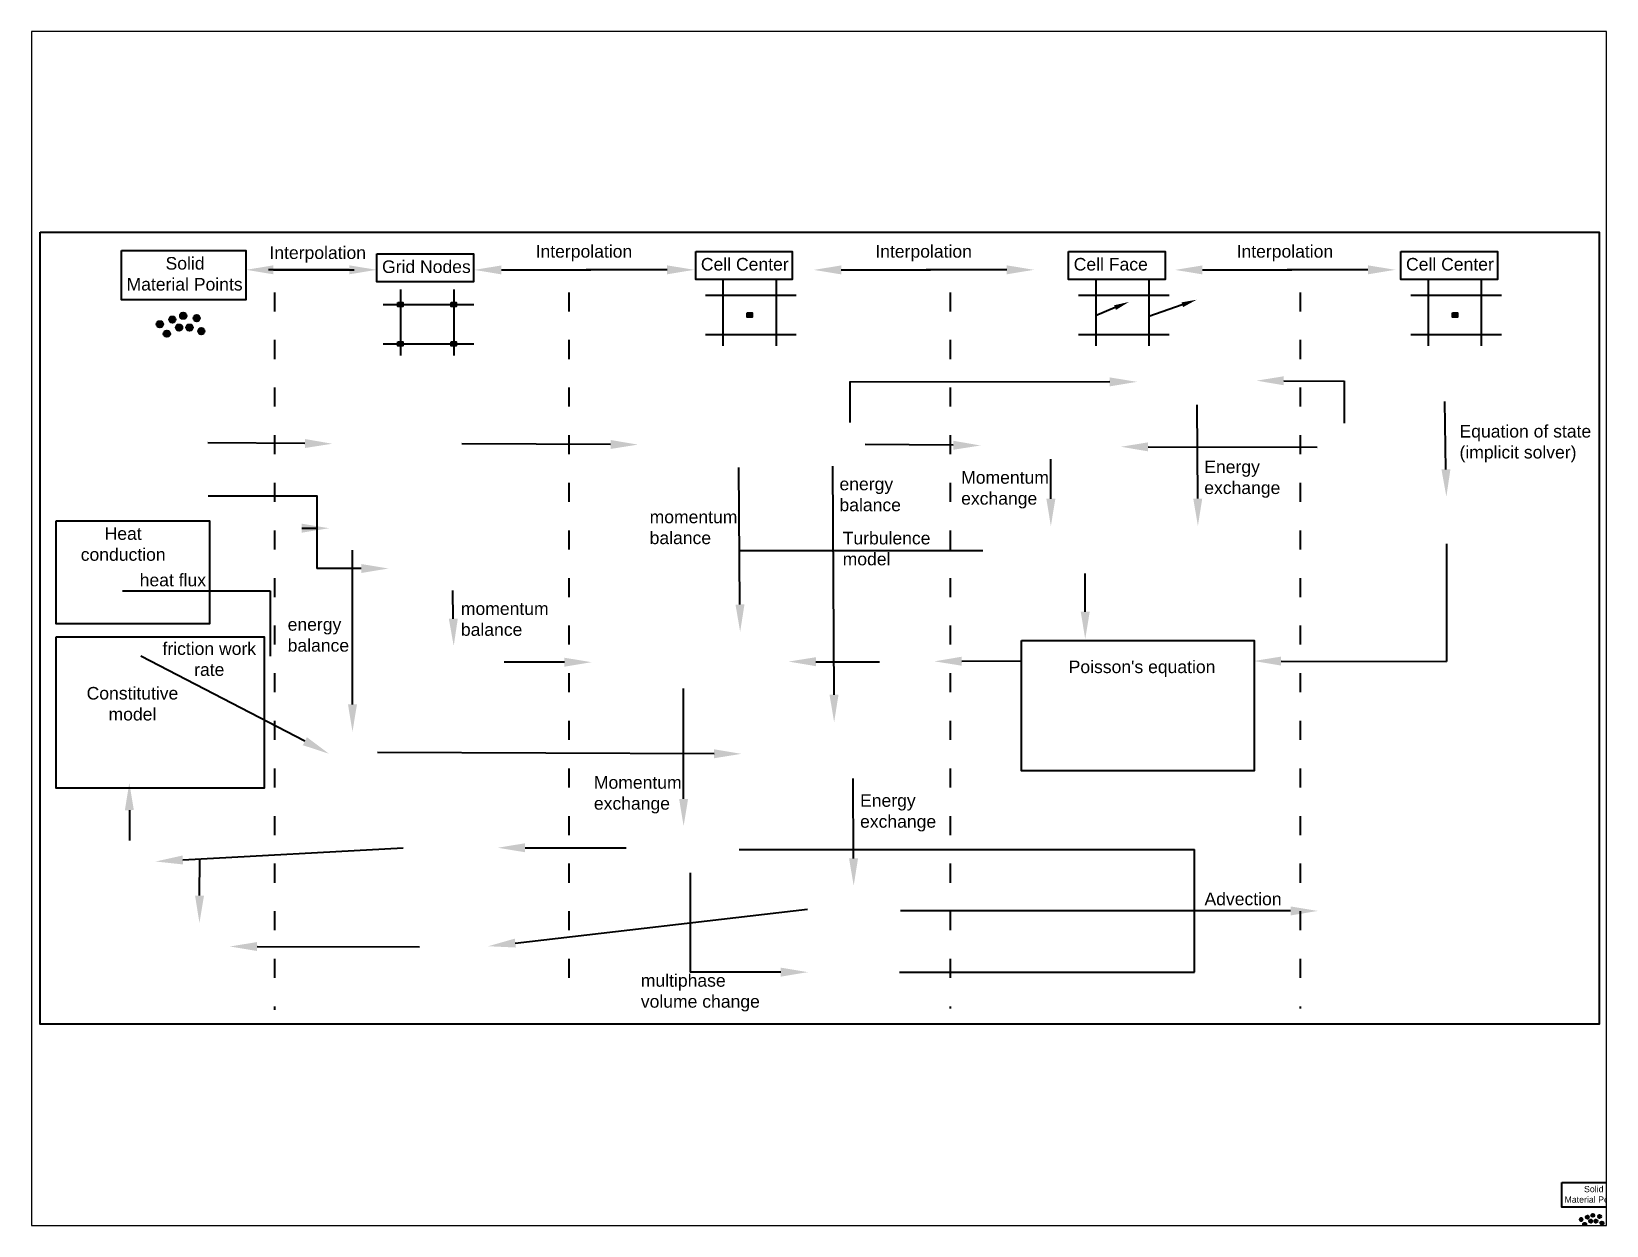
# Paper-space layout 'Layout1 (2)' of a CAD drawing. Header units: inches. Extents: x 0.2 to 10.3, y 0.2 to 7.9.
# The model-space entities are those that its viewports show. They can reach past a viewport. Long polylines and large blocks are cut down to what shows.
import ezdxf
from ezdxf import colors
from ezdxf.entities.mleader import LeaderData, LeaderLine
from ezdxf.math import Vec2, Vec3

# ---------------------------------------------------------------- set-up
doc = ezdxf.new("R2010")
doc.units = ezdxf.units.IN
doc.header["$MEASUREMENT"] = 0
doc.linetypes.add('ACAD_ISO03W100', pattern=[30, 12, -18])
doc.styles.get("Standard").update_dxf_attribs({"font": 'arial.ttf'})
pattern_1 = [(45, (-5.53434, 4.96955), (-0.08838835, 0.08838835), [])]
pattern_2 = [(45, (-28.55897, -0.62854), (-0.1767767, 0.1767767), [])]
pattern_3 = [(45, (0, -0.06468), (-0.08838835, 0.08838835), [])]

psp = doc.layouts.new('Layout1 (2)')

msp = doc.modelspace()

# ---------------------------------------------------------------- texts
at = {"attachment_point": 1}
for s, insert, char_height in [('Interpolation', (-0.53167, 22.88535), 0.0828334), ('Interpolation', (1.22363, 22.89406), 0.0828334), ('Interpolation', (3.46362, 22.89406), 0.0828334), ('Interpolation', (5.84595, 22.89406), 0.0828334), ('Grid Nodes', (0.21067, 22.79293), 0.082833), ('Cell Center', (2.3133, 22.80925), 0.0828334), ('Cell Face', (4.77172, 22.80925), 0.082833), ('Momentum \\Pexchange', (4.0296, 21.40368), 0.082833), ('Energy \\Pexchange', (5.63266, 21.47387), 0.082833), ('Momentum \\Pexchange', (1.6078, 19.39295), 0.082833), ('Energy \\Pexchange', (3.36298, 19.27387), 0.082833)]:
    msp.add_mtext_dynamic_manual_height_columns(s, width=1.6449927, gutter_width=2, heights=[0], dxfattribs=dict(at, insert=insert, char_height=char_height))
at = {"color": 1, "attachment_point": 1}
for s, width, gutter_width, insert, char_height in [('        Solid\\PMaterial Points', 1.6449927, 2, (-1.47391, 22.81531), 0.0828334), ('{\\C5;Equation of state\\P(implicit solver)}', 1.6449927, 2, (7.3158, 21.70805), 0.0828334), ('\\pxqc;Heat\\Pconduction', 0.8368924, 2, (-1.91469, 21.03372), 0.082833), ('{\\C5;Turbulence \\Pmodel}', 1.6449927, 2, (3.24833, 21.00365), 0.0828334), ('heat flux', 1.6449927, 2, (-1.38739, 20.72736), 0.082833), ('momentum\\Pbalance', 1.6449927, 2, (0.73069, 20.53893), 0.082833), ('energy \\Pbalance', 1.6449927, 2, (-0.41161, 20.43462), 0.082833), ('\\pxqc;friction work \\Prate', 0.6336553, 2, (-1.2453, 20.27509), 0.0828334), ('\\pxqc;Constitutive\\Pmodel', 0.8368924, 2, (-1.85347, 19.98102), 0.0828334), ('{\\C5;Advection}', 1.6449927, 2, (5.63428, 18.62479), 0.0828334), ('        Solid\\PMaterial Points', 0.8224963, 1, (8.0082, 16.69148), 0.0414167)]:
    msp.add_mtext_dynamic_manual_height_columns(s, width=width, gutter_width=gutter_width, heights=[0], dxfattribs=dict(at, insert=insert, char_height=char_height))
at = {"color": 5, "attachment_point": 1}
for s, insert, char_height in [('Cell Center', (6.96316, 22.80925), 0.0828334), ('energy \\Pbalance', (3.22717, 21.36053), 0.082833), ('momentum\\Pbalance', (1.97543, 21.14341), 0.082833), ("Poisson's equation", (4.7385, 20.15519), 0.0828334), ('multiphase\\Pvolume change', (1.91728, 18.08749), 0.0828334)]:
    msp.add_mtext_dynamic_manual_height_columns(s, width=1.6449927, gutter_width=2, heights=[0], dxfattribs=dict(at, insert=insert, char_height=char_height))

# ---------------------------------------------------------------- hatches: boundary and pattern name
h = msp.add_hatch()
h.set_pattern_fill('ANSI31', color=1, scale=2)
h.set_pattern_definition(pattern_2)
h.paths.add_polyline_path([(-1.15074, 22.40307, 1), (-1.19274, 22.40307, 1)])
h.paths.add_polyline_path([(-1.07941, 22.42815, 1), (-1.1214, 22.42815, 1)])
h.paths.add_polyline_path([(-1.03224, 22.41231, 1), (-0.99024, 22.41231, 1)])
h.paths.add_polyline_path([(-1.00185, 22.32651, 1), (-0.95986, 22.32651, 1)])
h.paths.add_polyline_path([(-1.07979, 22.35027, 1), (-1.0378, 22.35027, 1)])
h.paths.add_polyline_path([(-1.10649, 22.35027, 1), (-1.14848, 22.35027, 1)])
h.paths.add_polyline_path([(-1.1873, 22.30971, 1), (-1.22929, 22.30971, 1)])
h = msp.add_hatch()
h.set_pattern_fill('ANSI31', color=1, scale=2)
h.set_pattern_definition(pattern_2)
h.paths.add_polyline_path([(-1.15074, 22.40307, 1), (-1.19274, 22.40307, 1)])
h.paths.add_polyline_path([(-1.1214, 22.42815, 1), (-1.07941, 22.42815, 1)])
h.paths.add_polyline_path([(-0.99024, 22.41231, 1), (-1.03224, 22.41231, 1)])
h.paths.add_polyline_path([(-1.00185, 22.32651, 1), (-0.95986, 22.32651, 1)])
h.paths.add_polyline_path([(-1.07979, 22.35027, 1), (-1.0378, 22.35027, 1)])
h = msp.add_hatch(color=1)
h.dxf.hatch_style = 1
h.paths.add_polyline_path([(-1.1214, 22.42815, 1), (-1.07941, 22.42815, 1)])
h = msp.add_hatch(color=1)
h.dxf.hatch_style = 1
h.paths.add_polyline_path([(-1.03224, 22.41231, 1), (-0.99024, 22.41231, 1)])
at = {"ltscale": 0.1}
h = msp.add_hatch(color=256, dxfattribs=at)
h.dxf.hatch_style = 1
h.paths.add_polyline_path([(0.33262, 22.51583), (0.31569, 22.51583), (0.31569, 22.50173), (0.33262, 22.50173)])
h.paths.add_polyline_path([(0.34862, 22.51583), (0.33262, 22.51583), (0.33262, 22.50173), (0.34862, 22.50173)])
h.paths.add_polyline_path([(0.34862, 22.50173), (0.33262, 22.50173), (0.33262, 22.4883), (0.34862, 22.4883)])
h.paths.add_polyline_path([(0.33262, 22.50173), (0.31569, 22.50173), (0.31569, 22.4883), (0.33262, 22.4883)])
h = msp.add_hatch(color=256, dxfattribs=at)
h.dxf.hatch_style = 1
h.paths.add_polyline_path([(0.69972, 22.50173), (0.68373, 22.50173), (0.68373, 22.4883), (0.69972, 22.4883)])
h.paths.add_polyline_path([(0.69972, 22.51583), (0.68373, 22.51583), (0.68373, 22.50173), (0.69972, 22.50173)])
h.paths.add_polyline_path([(0.68373, 22.51583), (0.66679, 22.51583), (0.66679, 22.50173), (0.68373, 22.50173)])
h.paths.add_polyline_path([(0.68373, 22.50173), (0.66679, 22.50173), (0.66679, 22.4883), (0.68373, 22.4883)])
h = msp.add_hatch(color=256, dxfattribs=at)
h.dxf.hatch_style = 1
h.paths.add_polyline_path([(2.65226, 22.43308), (2.63626, 22.43308), (2.63626, 22.41965), (2.65226, 22.41965)])
h.paths.add_polyline_path([(2.65226, 22.44718), (2.63626, 22.44718), (2.63626, 22.43308), (2.65226, 22.43308)])
h.paths.add_polyline_path([(2.63626, 22.44718), (2.61933, 22.44718), (2.61933, 22.43308), (2.63626, 22.43308)])
h.paths.add_polyline_path([(2.63626, 22.43308), (2.61933, 22.43308), (2.61933, 22.41965), (2.63626, 22.41965)])
h = msp.add_hatch(color=5, dxfattribs=at)
h.dxf.hatch_style = 1
h.paths.add_polyline_path([(7.30213, 22.43308), (7.28613, 22.43308), (7.28613, 22.41965), (7.30213, 22.41965)])
h.paths.add_polyline_path([(7.30213, 22.44718), (7.28613, 22.44718), (7.28613, 22.43308), (7.30213, 22.43308)])
h.paths.add_polyline_path([(7.28613, 22.44718), (7.26919, 22.44718), (7.26919, 22.43308), (7.28613, 22.43308)])
h.paths.add_polyline_path([(7.28613, 22.43308), (7.26919, 22.43308), (7.26919, 22.41965), (7.28613, 22.41965)])
h = msp.add_hatch(color=1)
h.dxf.hatch_style = 1
h.paths.add_polyline_path([(-1.2756, 22.37236, 1), (-1.23361, 22.37236, 1)])
h = msp.add_hatch(color=1)
h.dxf.hatch_style = 1
h.paths.add_polyline_path([(-1.22929, 22.30971, 1), (-1.1873, 22.30971, 1)])
h = msp.add_hatch(color=1)
h.dxf.hatch_style = 1
h.paths.add_polyline_path([(-1.19274, 22.40307, 1), (-1.15074, 22.40307, 1)])
h = msp.add_hatch(color=1)
h.dxf.hatch_style = 1
h.paths.add_polyline_path([(-1.14848, 22.35027, 1), (-1.10649, 22.35027, 1)])
h = msp.add_hatch(color=1)
h.dxf.hatch_style = 1
h.paths.add_polyline_path([(-1.07979, 22.35027, 1), (-1.0378, 22.35027, 1)])
h = msp.add_hatch(color=1)
h.dxf.hatch_style = 1
h.paths.add_polyline_path([(-1.00185, 22.32651, 1), (-0.95986, 22.32651, 1)])
h = msp.add_hatch(color=1)
h.dxf.hatch_style = 1
h.paths.add_polyline_path([(-1.00185, 22.32651, 1), (-0.95986, 22.32651, 1)])
h = msp.add_hatch(color=256, dxfattribs=at)
h.dxf.hatch_style = 1
h.paths.add_polyline_path([(0.34862, 22.24302), (0.33262, 22.24302), (0.33262, 22.22958), (0.34862, 22.22958)])
h.paths.add_polyline_path([(0.34862, 22.25712), (0.33262, 22.25712), (0.33262, 22.24302), (0.34862, 22.24302)])
h.paths.add_polyline_path([(0.33262, 22.25712), (0.31569, 22.25712), (0.31569, 22.24302), (0.33262, 22.24302)])
h.paths.add_polyline_path([(0.33262, 22.24302), (0.31569, 22.24302), (0.31569, 22.22958), (0.33262, 22.22958)])
h = msp.add_hatch(color=256, dxfattribs=at)
h.dxf.hatch_style = 1
h.paths.add_polyline_path([(0.69972, 22.24302), (0.68373, 22.24302), (0.68373, 22.22958), (0.69972, 22.22958)])
h.paths.add_polyline_path([(0.69972, 22.25712), (0.68373, 22.25712), (0.68373, 22.24302), (0.69972, 22.24302)])
h.paths.add_polyline_path([(0.68373, 22.25712), (0.66679, 22.25712), (0.66679, 22.24302), (0.68373, 22.24302)])
h.paths.add_polyline_path([(0.68373, 22.24302), (0.66679, 22.24302), (0.66679, 22.22958), (0.68373, 22.22958)])
h = msp.add_hatch(dxfattribs=at)
h.set_pattern_fill('ANSI31', color=0)
h.set_pattern_definition([(45, (0.08778, 0), (-0.08838835, 0.08838835), [])])
h.paths.add_polyline_path([(-0.73417, 20.28798), (-0.7384, 20.28798), (-0.7384, 20.28445), (-0.73417, 20.28445)])
h.paths.add_polyline_path([(-0.73017, 20.28798), (-0.73417, 20.28798), (-0.73417, 20.28445), (-0.73017, 20.28445)])
h.paths.add_polyline_path([(-0.73017, 20.28445), (-0.73417, 20.28445), (-0.73417, 20.28109), (-0.73017, 20.28109)])
h.paths.add_polyline_path([(-0.73417, 20.28445), (-0.7384, 20.28445), (-0.7384, 20.28109), (-0.73417, 20.28109)])
h = msp.add_hatch(dxfattribs=at)
h.set_pattern_fill('ANSI31', color=0)
h.set_pattern_definition([(45, (0.21916, 0), (-0.08838835, 0.08838835), [])])
h.paths.add_polyline_path([(-0.60278, 20.28798), (-0.60701, 20.28798), (-0.60701, 20.28445), (-0.60278, 20.28445)])
h.paths.add_polyline_path([(-0.59878, 20.28798), (-0.60278, 20.28798), (-0.60278, 20.28445), (-0.59878, 20.28445)])
h.paths.add_polyline_path([(-0.59878, 20.28445), (-0.60278, 20.28445), (-0.60278, 20.28109), (-0.59878, 20.28109)])
h.paths.add_polyline_path([(-0.60278, 20.28445), (-0.60701, 20.28445), (-0.60701, 20.28109), (-0.60278, 20.28109)])
h = msp.add_hatch(dxfattribs=at)
h.set_pattern_fill('ANSI31', color=0)
h.set_pattern_definition(pattern_3)
h.paths.add_polyline_path([(-0.82194, 20.2233), (-0.82618, 20.2233), (-0.82618, 20.21977), (-0.82194, 20.21977)])
h.paths.add_polyline_path([(-0.81794, 20.2233), (-0.82194, 20.2233), (-0.82194, 20.21977), (-0.81794, 20.21977)])
h.paths.add_polyline_path([(-0.81794, 20.21977), (-0.82194, 20.21977), (-0.82194, 20.21641), (-0.81794, 20.21641)])
h.paths.add_polyline_path([(-0.82194, 20.21977), (-0.82618, 20.21977), (-0.82618, 20.21641), (-0.82194, 20.21641)])
h = msp.add_hatch(dxfattribs=at)
h.set_pattern_fill('ANSI31', color=0)
h.set_pattern_definition(pattern_3)
h.paths.add_polyline_path([(-0.82194, 20.2233), (-0.82618, 20.2233), (-0.82618, 20.21977), (-0.82194, 20.21977)])
h.paths.add_polyline_path([(-0.81794, 20.2233), (-0.82194, 20.2233), (-0.82194, 20.21977), (-0.81794, 20.21977)])
h.paths.add_polyline_path([(-0.81794, 20.21977), (-0.82194, 20.21977), (-0.82194, 20.21641), (-0.81794, 20.21641)])
h.paths.add_polyline_path([(-0.82194, 20.21977), (-0.82618, 20.21977), (-0.82618, 20.21641), (-0.82194, 20.21641)])
h = msp.add_hatch(dxfattribs=at)
h.set_pattern_fill('ANSI31', color=0)
h.set_pattern_definition([(45, (0.08778, -0.06468), (-0.08838835, 0.08838835), [])])
h.paths.add_polyline_path([(-0.73417, 20.2233), (-0.7384, 20.2233), (-0.7384, 20.21977), (-0.73417, 20.21977)])
h.paths.add_polyline_path([(-0.73017, 20.2233), (-0.73417, 20.2233), (-0.73417, 20.21977), (-0.73017, 20.21977)])
h.paths.add_polyline_path([(-0.73017, 20.21977), (-0.73417, 20.21977), (-0.73417, 20.21641), (-0.73017, 20.21641)])
h.paths.add_polyline_path([(-0.73417, 20.21977), (-0.7384, 20.21977), (-0.7384, 20.21641), (-0.73417, 20.21641)])
h = msp.add_hatch(color=1)
h.dxf.hatch_style = 1
h.paths.add_polyline_path([(8.10735, 16.47, 1), (8.12835, 16.47, 1)])
h = msp.add_hatch()
h.set_pattern_fill('ANSI31', color=1)
h.set_pattern_definition(pattern_1)
h.paths.add_polyline_path([(8.16978, 16.48536, 1), (8.14878, 16.48536, 1)])
h.paths.add_polyline_path([(8.20545, 16.4979, 1), (8.18445, 16.4979, 1)])
h.paths.add_polyline_path([(8.22903, 16.48998, 1), (8.25003, 16.48998, 1)])
h.paths.add_polyline_path([(8.24422, 16.44708, 1), (8.26522, 16.44708, 1)])
h.paths.add_polyline_path([(8.20525, 16.45896, 1), (8.22625, 16.45896, 1)])
h.paths.add_polyline_path([(8.19191, 16.45896, 1), (8.17091, 16.45896, 1)])
h.paths.add_polyline_path([(8.1515, 16.43868, 1), (8.1305, 16.43868, 1)])
h = msp.add_hatch(color=1)
h.dxf.hatch_style = 1
h.paths.add_polyline_path([(8.1305, 16.43868, 1), (8.1515, 16.43868, 1)])
h = msp.add_hatch()
h.set_pattern_fill('ANSI31', color=1)
h.set_pattern_definition(pattern_1)
h.paths.add_polyline_path([(8.16978, 16.48536, 1), (8.14878, 16.48536, 1)])
h.paths.add_polyline_path([(8.20545, 16.4979, 1), (8.18445, 16.4979, 1)])
h.paths.add_polyline_path([(8.25003, 16.48998, 1), (8.22903, 16.48998, 1)])
h.paths.add_polyline_path([(8.24422, 16.44708, 1), (8.26522, 16.44708, 1)])
h.paths.add_polyline_path([(8.22625, 16.45896, 1), (8.20525, 16.45896, 1)])
h = msp.add_hatch(color=1)
h.dxf.hatch_style = 1
h.paths.add_polyline_path([(8.14878, 16.48536, 1), (8.16978, 16.48536, 1)])
h = msp.add_hatch(color=1)
h.dxf.hatch_style = 1
h.paths.add_polyline_path([(8.17091, 16.45896, 1), (8.19191, 16.45896, 1)])
h = msp.add_hatch(color=1)
h.dxf.hatch_style = 1
h.paths.add_polyline_path([(8.18445, 16.4979, 1), (8.20545, 16.4979, 1)])
h = msp.add_hatch(color=1)
h.dxf.hatch_style = 1
h.paths.add_polyline_path([(8.20525, 16.45896, 1), (8.22625, 16.45896, 1)])
h = msp.add_hatch(color=1)
h.dxf.hatch_style = 1
h.paths.add_polyline_path([(8.22903, 16.48998, 1), (8.25003, 16.48998, 1)])
h = msp.add_hatch(color=1)
h.dxf.hatch_style = 1
h.paths.add_polyline_path([(8.26522, 16.44708, 1), (8.24422, 16.44708, 1)])
h = msp.add_hatch(color=1)
h.dxf.hatch_style = 1
h.paths.add_polyline_path([(8.24422, 16.44708, 1), (8.26522, 16.44708, 1)])

# ---------------------------------------------------------------- linework, layer by layer
for p, q in [((2.45829, 22.66387), (2.45829, 22.22907)), ((2.80939, 22.66387), (2.80939, 22.22907)), ((4.91671, 22.66387), (4.91671, 22.22907)), ((5.26781, 22.66387), (5.26781, 22.22907)), ((7.10816, 22.66387), (7.10816, 22.22907)), ((7.45926, 22.66387), (7.45926, 22.22907)), ((0.33262, 22.60197), (0.33262, 22.16716)), ((0.68373, 22.60197), (0.68373, 22.16716)), ((2.34442, 22.56363), (2.94224, 22.56363)), ((4.80284, 22.56363), (5.40066, 22.56363)), ((6.99429, 22.56363), (7.5921, 22.56363)), ((0.21875, 22.50173), (0.81657, 22.50173)), ((0.21875, 22.24302), (0.81657, 22.24302)), ((2.34442, 22.30492), (2.94224, 22.30492)), ((4.80284, 22.30492), (5.40066, 22.30492)), ((6.99429, 22.30492), (7.5921, 22.30492))]:
    msp.add_line(p, q)
at = {"linetype": 'ACAD_ISO03W100', "ltscale": 0.01}
for p, q in [((-0.49834, 22.5823), (-0.49834, 17.85186)), ((1.4419, 22.5823), (1.4419, 17.90126)), ((3.95756, 22.5823), (3.95756, 17.86174)), ((6.26551, 22.5823), (6.26551, 17.86174))]:
    msp.add_line(p, q, dxfattribs=at)
at = {"ltscale": 0.1}
for p, q in [((3.29563, 21.99207), (3.29563, 21.72398)), ((6.55617, 21.99924), (6.55617, 21.71952)), ((-0.93613, 21.2416), (-0.22001, 21.2416)), ((-0.22001, 21.24277), (-0.22001, 20.76227)), ((2.57387, 20.88024), (4.17161, 20.88115)), ((7.22923, 20.92378), (7.22923, 20.14844)), ((-1.50046, 20.61512), (-0.52584, 20.61512)), ((-0.52584, 20.61512), (-0.52584, 20.18339)), ((2.56653, 18.90913), (5.56787, 18.90913)), ((5.56787, 18.10089), (5.56787, 18.90913)), ((2.24198, 18.75491), (2.24198, 18.10089)), ((3.62339, 18.10089), (5.56787, 18.10089))]:
    msp.add_line(p, q, dxfattribs=at)
for points in [[(-2.04425, 22.97824), (8.23635, 22.97824), (8.23635, 17.75818), (-2.04425, 17.75818)], [(0.31569, 22.51583), (0.34862, 22.51583), (0.34862, 22.4883), (0.31569, 22.4883)], [(0.66679, 22.51583), (0.69972, 22.51583), (0.69972, 22.4883), (0.66679, 22.4883)], [(2.61933, 22.44718), (2.65226, 22.44718), (2.65226, 22.41965), (2.61933, 22.41965)], [(0.31569, 22.25712), (0.34862, 22.25712), (0.34862, 22.22958), (0.31569, 22.22958)], [(0.31569, 22.25712), (0.34862, 22.25712), (0.34862, 22.22958), (0.31569, 22.22958)], [(0.66679, 22.25712), (0.69972, 22.25712), (0.69972, 22.22958), (0.66679, 22.22958)], [(-1.93782, 21.0755), (-0.9277, 21.0755), (-0.9277, 20.39615), (-1.93782, 20.39615)], [(-1.93782, 20.31046), (-0.56659, 20.31046), (-0.56659, 19.31285), (-1.93782, 19.31285)], [(4.42651, 20.28711), (5.96248, 20.28711), (5.96248, 19.4289), (4.42651, 19.4289)]]:
    msp.add_lwpolyline(points, close=True, dxfattribs=at)
for points in [[(-1.50807, 22.85931), (-0.68778, 22.85931), (-0.68778, 22.53399), (-1.50807, 22.53399)], [(2.27914, 22.85267), (2.91545, 22.85267), (2.91545, 22.66731), (2.27914, 22.66731)], [(4.73756, 22.85267), (5.37387, 22.85267), (5.37387, 22.66731), (4.73756, 22.66731)], [(6.929, 22.85267), (7.56531, 22.85267), (7.56531, 22.66731), (6.929, 22.66731)], [(0.17651, 22.83635), (0.81282, 22.83635), (0.81282, 22.65099), (0.17651, 22.65099)], [(7.99112, 16.71348), (8.40126, 16.71348), (8.40126, 16.55082), (7.99112, 16.55082)]]:
    msp.add_lwpolyline(points, close=True)
at = {"color": 5, "ltscale": 0.1}
msp.add_lwpolyline([(7.26919, 22.44718), (7.30213, 22.44718), (7.30213, 22.41965), (7.26919, 22.41965)], close=True, dxfattribs=at)
at = {"color": 1}
for centre, radius in [((-1.10041, 22.42815), 0.021), ((-1.01124, 22.41231), 0.021), ((-1.25461, 22.37236), 0.021), ((-1.2083, 22.30971), 0.021), ((-1.17174, 22.40307), 0.021), ((-1.12749, 22.35027), 0.021), ((-1.0588, 22.35027), 0.021), ((-0.98086, 22.32651), 0.021), ((8.11785, 16.47), 0.0105), ((8.141, 16.43868), 0.0105), ((8.15928, 16.48536), 0.0105), ((8.18141, 16.45896), 0.0105), ((8.19495, 16.4979), 0.0105), ((8.21575, 16.45896), 0.0105), ((8.23953, 16.48998), 0.0105), ((8.25472, 16.44708), 0.0105)]:
    msp.add_circle(centre, radius, dxfattribs=at)

msp.set_redraw_order([(e.dxf.handle, doc.entitydb.next_handle()) for e in msp.query("TEXT MTEXT ATTDEF DIMENSION ARC_DIMENSION")])  # texts and dimensions are drawn at this point

# ---------------------------------------------------------------- leaders
at = {"ltscale": 0.1}
ml = msp.add_multileader_mtext('Standard', dxfattribs=at)
ml.set_content('', color=256)
ml.set_leader_properties()
ml.build(insert=Vec2(0, 0))
ml.multileader.update_dxf_attribs({"dogleg_length": 0, "arrow_head_size": 0.18})
ctx = ml.context
ctx.base_point, ctx.char_height, ctx.arrow_head_size, ctx.landing_gap_size, ctx.plane_origin = Vec3(-0.1535, 22.73122), 0.18, 0.18, 0.09, Vec3(-1.21646, 22.73403)
notes = []
notes.append((ctx, [(0, (1, 1, 0), (0.0265, 22.73122), (-1, 0), 0, [(0, [(-0.6857, 22.73091)], 0, [])])]))
ctx.mtext.insert, ctx.mtext.flow_direction = Vec3(-0.0635, 22.82122), 5
ml = msp.add_multileader_mtext('Standard', dxfattribs=at)
ml.set_content('', color=256)
ml.set_leader_properties()
ml.build(insert=Vec2(0, 0))
ml.multileader.update_dxf_attribs({"dogleg_length": 0, "arrow_head_size": 0.18})
ctx = ml.context
ctx.base_point, ctx.char_height, ctx.arrow_head_size, ctx.landing_gap_size, ctx.plane_origin = Vec3(-0.71743, 22.73122), 0.18, 0.18, 0.09, Vec3(0.70554, 22.73403)
ctx.text_align_type = 2
notes.append((ctx, [(0, (1, 1, 0), (-0.53743, 22.73122), (-1, 0), 0, [(0, [(0.17478, 22.73091)], 0, [])])]))
ctx.mtext.insert, ctx.mtext.alignment, ctx.mtext.flow_direction = Vec3(-0.62743, 22.82122), 3, 5
ml = msp.add_multileader_mtext('Standard', dxfattribs=at)
ml.set_content('', color=256)
ml.set_leader_properties()
ml.build(insert=Vec2(0, 0))
ml.multileader.update_dxf_attribs({"dogleg_length": 0, "arrow_head_size": 0.18})
ctx = ml.context
ctx.base_point, ctx.char_height, ctx.arrow_head_size, ctx.landing_gap_size, ctx.plane_origin = Vec3(1.58849, 22.73066), 0.18, 0.18, 0.09, Vec3(0.2877, 22.73348)
notes.append((ctx, [(1, (1, 1, 0), (1.58849, 22.73066), (1, 0), 0, [(0, [(0.81846, 22.73035)], 0, [])])]))
ctx.mtext.insert, ctx.mtext.flow_direction = Vec3(1.67849, 22.82066), 5
ml = msp.add_multileader_mtext('Standard', dxfattribs=at)
ml.set_content('', color=256)
ml.set_leader_properties()
ml.build(insert=Vec2(0, 0))
ml.multileader.update_dxf_attribs({"dogleg_length": 0, "arrow_head_size": 0.18})
ctx = ml.context
ctx.base_point, ctx.char_height, ctx.arrow_head_size, ctx.landing_gap_size, ctx.plane_origin = Vec3(1.37775, 22.73122), 0.18, 0.18, 0.09, Vec3(2.80071, 22.73403)
ctx.text_align_type = 2
notes.append((ctx, [(0, (1, 1, 0), (1.55775, 22.73122), (-1, 0), 0, [(0, [(2.26995, 22.73091)], 0, [])])]))
ctx.mtext.insert, ctx.mtext.alignment, ctx.mtext.flow_direction = Vec3(1.46775, 22.82122), 3, 5
ml = msp.add_multileader_mtext('Standard', dxfattribs=at)
ml.set_content('', color=256)
ml.set_leader_properties()
ml.build(insert=Vec2(0, 0))
ml.multileader.update_dxf_attribs({"dogleg_length": 0, "arrow_head_size": 0.18})
ctx = ml.context
ctx.base_point, ctx.char_height, ctx.arrow_head_size, ctx.landing_gap_size, ctx.plane_origin = Vec3(3.82848, 22.73066), 0.18, 0.18, 0.09, Vec3(2.52769, 22.73348)
notes.append((ctx, [(1, (1, 1, 0), (3.82848, 22.73066), (1, 0), 0, [(0, [(3.05845, 22.73035)], 0, [])])]))
ctx.mtext.insert, ctx.mtext.flow_direction = Vec3(3.91848, 22.82066), 5
ml = msp.add_multileader_mtext('Standard', dxfattribs=at)
ml.set_content('', color=256)
ml.set_leader_properties()
ml.build(insert=Vec2(0, 0))
ml.multileader.update_dxf_attribs({"dogleg_length": 0, "arrow_head_size": 0.18})
ctx = ml.context
ctx.base_point, ctx.char_height, ctx.arrow_head_size, ctx.landing_gap_size, ctx.plane_origin = Vec3(3.61774, 22.73122), 0.18, 0.18, 0.09, Vec3(5.0407, 22.73403)
ctx.text_align_type = 2
notes.append((ctx, [(0, (1, 1, 0), (3.79774, 22.73122), (-1, 0), 0, [(0, [(4.50994, 22.73091)], 0, [])])]))
ctx.mtext.insert, ctx.mtext.alignment, ctx.mtext.flow_direction = Vec3(3.70774, 22.82122), 3, 5
ml = msp.add_multileader_mtext('Standard', dxfattribs=at)
ml.set_content('', color=256)
ml.set_leader_properties()
ml.build(insert=Vec2(0, 0))
ml.multileader.update_dxf_attribs({"dogleg_length": 0, "arrow_head_size": 0.18})
ctx = ml.context
ctx.base_point, ctx.char_height, ctx.arrow_head_size, ctx.landing_gap_size, ctx.plane_origin = Vec3(6.21081, 22.73066), 0.18, 0.18, 0.09, Vec3(4.91003, 22.73348)
notes.append((ctx, [(1, (1, 1, 0), (6.21081, 22.73066), (1, 0), 0, [(0, [(5.44079, 22.73035)], 0, [])])]))
ctx.mtext.insert, ctx.mtext.flow_direction = Vec3(6.30081, 22.82066), 5
ml = msp.add_multileader_mtext('Standard', dxfattribs=at)
ml.set_content('', color=256)
ml.set_leader_properties()
ml.build(insert=Vec2(0, 0))
ml.multileader.update_dxf_attribs({"dogleg_length": 0, "arrow_head_size": 0.18})
ctx = ml.context
ctx.base_point, ctx.char_height, ctx.arrow_head_size, ctx.landing_gap_size, ctx.plane_origin = Vec3(6.00007, 22.73122), 0.18, 0.18, 0.09, Vec3(7.42303, 22.73403)
ctx.text_align_type = 2
notes.append((ctx, [(0, (1, 1, 0), (6.18007, 22.73122), (-1, 0), 0, [(0, [(6.89227, 22.73091)], 0, [])])]))
ctx.mtext.insert, ctx.mtext.alignment, ctx.mtext.flow_direction = Vec3(6.09007, 22.82122), 3, 5
ml = msp.add_multileader_mtext('Standard', dxfattribs=at)
ml.set_content('', color=256)
ml.set_leader_properties()
ml.build(insert=Vec2(0, 0))
ml.multileader.update_dxf_attribs({"dogleg_length": 0, "arrow_head_size": 0.1})
ctx = ml.context
ctx.base_point, ctx.char_height, ctx.arrow_head_size, ctx.landing_gap_size, ctx.plane_origin = Vec3(4.73442, 22.42868), 0.18, 0.1, 0.09, Vec3(5.66503, 22.42868)
ctx.text_align_type = 2
notes.append((ctx, [(0, (1, 1, 0), (4.91442, 22.42868), (-1, 0), 0, [(0, [(5.13677, 22.51967)], 0, [])])]))
ctx.mtext.insert, ctx.mtext.alignment, ctx.mtext.flow_direction = Vec3(4.82442, 22.51868), 3, 5
ml = msp.add_multileader_mtext('Standard', dxfattribs=at)
ml.set_content('', color=256)
ml.set_leader_properties()
ml.build(insert=Vec2(0, 0))
ml.multileader.update_dxf_attribs({"dogleg_length": 0, "arrow_head_size": 0.1})
ctx = ml.context
ctx.base_point, ctx.char_height, ctx.arrow_head_size, ctx.landing_gap_size, ctx.plane_origin = Vec3(5.08622, 22.42301), 0.18, 0.1, 0.09, Vec3(6.01682, 22.42301)
ctx.text_align_type = 2
notes.append((ctx, [(0, (1, 1, 0), (5.26622, 22.42301), (-1, 0), 0, [(0, [(5.58219, 22.53384)], 0, [])])]))
ctx.mtext.insert, ctx.mtext.alignment, ctx.mtext.flow_direction = Vec3(5.17622, 22.51301), 3, 5
ml = msp.add_multileader_mtext('Standard', dxfattribs=at)
ml.set_content('', color=256)
ml.set_leader_properties()
ml.build(insert=Vec2(0, 0))
ml.multileader.update_dxf_attribs({"dogleg_length": 0, "arrow_head_size": 0.18})
ctx = ml.context
ctx.base_point, ctx.char_height, ctx.arrow_head_size, ctx.landing_gap_size, ctx.plane_origin = Vec3(3.1139, 21.98969), 0.18, 0.18, 0.09, Vec3(5.1798, 21.99851)
ctx.text_align_type = 2
notes.append((ctx, [(0, (1, 1, 0), (3.2939, 21.98969), (-1, 0), 0, [(0, [(5.18951, 21.99237)], 0, [])])]))
ctx.mtext.insert, ctx.mtext.alignment, ctx.mtext.flow_direction = Vec3(3.2039, 22.07969), 3, 5
ml = msp.add_multileader_mtext('Standard', dxfattribs=at)
ml.set_content('', color=256)
ml.set_leader_properties()
ml.build(insert=Vec2(0, 0))
ml.multileader.update_dxf_attribs({"dogleg_length": 0, "arrow_head_size": 0.18})
ctx = ml.context
ctx.base_point, ctx.char_height, ctx.arrow_head_size, ctx.landing_gap_size, ctx.plane_origin = Vec3(6.55552, 21.99795), 0.18, 0.18, 0.09, Vec3(6.89202, 21.99338)
notes.append((ctx, [(0, (1, 1, 0), (6.55552, 21.99795), (1, 0), 0, [(0, [(5.97723, 22.00027)], 0, [])])]))
ctx.mtext.insert, ctx.mtext.flow_direction = Vec3(6.64552, 22.08795), 5
ml = msp.add_multileader_mtext('Standard', dxfattribs=at)
ml.set_content('', color=256)
ml.set_leader_properties()
ml.build(insert=Vec2(0, 0))
ml.multileader.update_dxf_attribs({"dogleg_length": 0, "arrow_head_size": 0.18})
ctx = ml.context
ctx.base_point, ctx.char_height, ctx.arrow_head_size, ctx.landing_gap_size, ctx.plane_origin = Vec3(5.40693, 21.84138), 0.18, 0.18, 0.09, Vec3(5.59059, 20.9395)
ctx.text_align_type = 2
notes.append((ctx, [(0, (1, 1, 0), (5.58693, 21.84138), (-1, 0), 0, [(0, [(5.59059, 21.04249)], 0, [])])]))
ctx.mtext.insert, ctx.mtext.alignment, ctx.mtext.flow_direction = Vec3(5.49693, 21.93138), 3, 5
ml = msp.add_multileader_mtext('Standard', dxfattribs=at)
ml.set_content('', color=256)
ml.set_leader_properties()
ml.build(insert=Vec2(0, 0))
ml.multileader.update_dxf_attribs({"dogleg_length": 0, "arrow_head_size": 0.18})
ctx = ml.context
ctx.base_point, ctx.char_height, ctx.arrow_head_size, ctx.landing_gap_size, ctx.plane_origin = Vec3(7.03927, 21.86269), 0.18, 0.18, 0.09, Vec3(7.22923, 21.23532)
ctx.text_align_type = 2
notes.append((ctx, [(0, (1, 1, 0), (7.21927, 21.86269), (-1, 0), 0, [(0, [(7.22923, 21.23532)], 0, [])])]))
ctx.mtext.insert, ctx.mtext.alignment, ctx.mtext.flow_direction = Vec3(7.12927, 21.95269), 3, 5
ml = msp.add_multileader_mtext('Standard', dxfattribs=at)
ml.set_content('', color=256)
ml.set_leader_properties()
ml.build(insert=Vec2(0, 0))
ml.multileader.update_dxf_attribs({"dogleg_length": 0, "arrow_head_size": 0.18})
ctx = ml.context
ctx.base_point, ctx.char_height, ctx.arrow_head_size, ctx.landing_gap_size, ctx.plane_origin = Vec3(-1.11815, 21.59109), 0.18, 0.18, 0.09, Vec3(0.29562, 21.58434)
ctx.text_align_type = 2
notes.append((ctx, [(0, (1, 1, 0), (-0.93815, 21.59109), (-1, 0), 0, [(0, [(-0.11765, 21.58434)], 0, [])])]))
ctx.mtext.insert, ctx.mtext.alignment, ctx.mtext.flow_direction = Vec3(-1.02815, 21.68109), 3, 5
ml = msp.add_multileader_mtext('Standard', dxfattribs=at)
ml.set_content('', color=256)
ml.set_leader_properties()
ml.build(insert=Vec2(0, 0))
ml.multileader.update_dxf_attribs({"dogleg_length": 0, "arrow_head_size": 0.18})
ctx = ml.context
ctx.base_point, ctx.char_height, ctx.arrow_head_size, ctx.landing_gap_size, ctx.plane_origin = Vec3(0.55656, 21.58473), 0.18, 0.18, 0.09, Vec3(1.48717, 21.58473)
ctx.text_align_type = 2
notes.append((ctx, [(0, (1, 1, 0), (0.73656, 21.58473), (-1, 0), 0, [(0, [(1.89761, 21.57858)], 0, [])])]))
ctx.mtext.insert, ctx.mtext.alignment, ctx.mtext.flow_direction = Vec3(0.64656, 21.67473), 3, 5
ml = msp.add_multileader_mtext('Standard', dxfattribs=at)
ml.set_content('', color=256)
ml.set_leader_properties()
ml.build(insert=Vec2(0, 0))
ml.multileader.update_dxf_attribs({"dogleg_length": 0, "arrow_head_size": 0.18})
ctx = ml.context
ctx.base_point, ctx.char_height, ctx.arrow_head_size, ctx.landing_gap_size, ctx.plane_origin = Vec3(3.21704, 21.57897), 0.18, 0.18, 0.09, Vec3(4.14765, 21.57897)
ctx.text_align_type = 2
notes.append((ctx, [(0, (1, 1, 0), (3.39704, 21.57897), (-1, 0), 0, [(0, [(4.15761, 21.57282)], 0, [])])]))
ctx.mtext.insert, ctx.mtext.alignment, ctx.mtext.flow_direction = Vec3(3.30704, 21.66897), 3, 5
ml = msp.add_multileader_mtext('Standard', dxfattribs=at)
ml.set_content('', color=256)
ml.set_leader_properties()
ml.build(insert=Vec2(0, 0))
ml.multileader.update_dxf_attribs({"dogleg_length": 0, "arrow_head_size": 0.18})
ctx = ml.context
ctx.base_point, ctx.char_height, ctx.arrow_head_size, ctx.landing_gap_size, ctx.plane_origin = Vec3(6.37755, 21.56081), 0.18, 0.18, 0.09, Vec3(5.99711, 21.55754)
notes.append((ctx, [(0, (1, 1, 0), (6.37755, 21.56081), (1, 0), 0, [(0, [(5.08233, 21.56443)], 0, [])])]))
ctx.mtext.insert, ctx.mtext.flow_direction = Vec3(6.46755, 21.65081), 5
ml = msp.add_multileader_mtext('Standard', dxfattribs=at)
ml.set_content(' ', color=256)
ml.set_leader_properties()
ml.build(insert=Vec2(0, 0))
ml.multileader.update_dxf_attribs({"dogleg_length": 0, "arrow_head_size": 0.18})
ctx = ml.context
ctx.base_point, ctx.char_height, ctx.arrow_head_size, ctx.landing_gap_size, ctx.plane_origin = Vec3(2.56449, 21.42727), 0.18, 0.18, 0.09, Vec3(2.45672, 20.53836)
notes.append((ctx, [(0, (1, 1, 0), (2.56449, 21.42727), (1, 0), 0, [(0, [(2.57235, 20.34452)], 0, [])])]))
ctx.mtext.insert, ctx.mtext.flow_direction = Vec3(2.65449, 21.51727), 5
ml = msp.add_multileader_mtext('Standard', dxfattribs=at)
ml.set_content('', color=256)
ml.set_leader_properties()
ml.build(insert=Vec2(0, 0))
ml.multileader.update_dxf_attribs({"dogleg_length": 0, "arrow_head_size": 0.18})
ctx = ml.context
ctx.base_point, ctx.char_height, ctx.arrow_head_size, ctx.landing_gap_size, ctx.plane_origin = Vec3(3.18325, 21.4365), 0.18, 0.18, 0.09, Vec3(3.19209, 19.64638)
notes.append((ctx, [(0, (1, 1, 0), (3.18325, 21.4365), (1, 0), 0, [(0, [(3.19209, 19.74937)], 0, [])])]))
ctx.mtext.insert, ctx.mtext.flow_direction = Vec3(3.27325, 21.5265), 5
ml = msp.add_multileader_mtext('Standard', dxfattribs=at)
ml.set_content('', color=256)
ml.set_leader_properties()
ml.build(insert=Vec2(0, 0))
ml.multileader.update_dxf_attribs({"dogleg_length": 0, "arrow_head_size": 0.18})
ctx = ml.context
ctx.base_point, ctx.char_height, ctx.arrow_head_size, ctx.landing_gap_size, ctx.plane_origin = Vec3(4.62133, 21.48164), 0.18, 0.18, 0.09, Vec3(4.62104, 20.9395)
notes.append((ctx, [(0, (1, 1, 0), (4.62133, 21.48164), (1, 0), 0, [(0, [(4.62104, 21.04123)], 0, [])])]))
ctx.mtext.insert, ctx.mtext.flow_direction = Vec3(4.71133, 21.57164), 5
ml = msp.add_multileader_mtext('Standard', dxfattribs=at)
ml.set_content('', color=256)
ml.set_leader_properties()
ml.build(insert=Vec2(0, 0))
ml.multileader.update_dxf_attribs({"dogleg_length": 0, "arrow_head_size": 0.18})
ctx = ml.context
ctx.base_point, ctx.char_height, ctx.arrow_head_size, ctx.landing_gap_size, ctx.plane_origin = Vec3(-0.4, 21.02754), 0.18, 0.18, 0.09, Vec3(0.57959, 21.02754)
ctx.text_align_type = 2
notes.append((ctx, [(0, (1, 1, 0), (-0.22, 21.02754), (-1, 0), 0, [(0, [(-0.1383, 21.02754)], 0, [])])]))
ctx.mtext.insert, ctx.mtext.alignment, ctx.mtext.flow_direction = Vec3(-0.31, 21.11754), 3, 5
ml = msp.add_multileader_mtext('Standard', dxfattribs=at)
ml.set_content('', color=256)
ml.set_leader_properties()
ml.build(insert=Vec2(0, 0))
ml.multileader.update_dxf_attribs({"dogleg_length": 0, "arrow_head_size": 0.18})
ctx = ml.context
ctx.base_point, ctx.char_height, ctx.arrow_head_size, ctx.landing_gap_size, ctx.plane_origin = Vec3(0.01587, 20.88213), 0.18, 0.18, 0.09, Vec3(0.01587, 20.28888)
notes.append((ctx, [(0, (1, 1, 0), (0.01587, 20.88213), (1, 0), 0, [(0, [(0.01587, 19.6858)], 0, [])])]))
ctx.mtext.insert, ctx.mtext.flow_direction = Vec3(0.10587, 20.97213), 5
ml = msp.add_multileader_mtext('Standard', dxfattribs=at)
ml.set_content('', color=256)
ml.set_leader_properties()
ml.build(insert=Vec2(0, 0))
ml.multileader.update_dxf_attribs({"dogleg_length": 0, "arrow_head_size": 0.18})
ctx = ml.context
ctx.base_point, ctx.char_height, ctx.arrow_head_size, ctx.landing_gap_size, ctx.plane_origin = Vec3(-0.40001, 20.76181), 0.18, 0.18, 0.09, Vec3(0.3236, 20.76181)
ctx.text_align_type = 2
notes.append((ctx, [(0, (1, 1, 0), (-0.22001, 20.76181), (-1, 0), 0, [(0, [(0.25352, 20.76181)], 0, [])])]))
ctx.mtext.insert, ctx.mtext.alignment, ctx.mtext.flow_direction = Vec3(-0.31001, 20.85181), 3, 5
ml = msp.add_multileader_mtext('Standard', dxfattribs=at)
ml.set_content('', color=256)
ml.set_leader_properties()
ml.build(insert=Vec2(0, 0))
ml.multileader.update_dxf_attribs({"dogleg_length": 0, "arrow_head_size": 0.18})
ctx = ml.context
ctx.base_point, ctx.char_height, ctx.arrow_head_size, ctx.landing_gap_size, ctx.plane_origin = Vec3(4.84757, 20.72955), 0.18, 0.18, 0.09, Vec3(4.84777, 20.29657)
notes.append((ctx, [(0, (1, 1, 0), (4.84757, 20.72955), (1, 0), 0, [(0, [(4.84777, 20.29657)], 0, [])])]))
ctx.mtext.insert, ctx.mtext.flow_direction = Vec3(4.93757, 20.81955), 5
ml = msp.add_multileader_mtext('Standard', dxfattribs=at)
ml.set_content('', color=256)
ml.set_leader_properties()
ml.build(insert=Vec2(0, 0))
ml.multileader.update_dxf_attribs({"dogleg_length": 0, "arrow_head_size": 0.18})
ctx = ml.context
ctx.base_point, ctx.char_height, ctx.arrow_head_size, ctx.landing_gap_size, ctx.plane_origin = Vec3(0.67822, 20.6164), 0.18, 0.18, 0.09, Vec3(0.65771, 19.9608)
notes.append((ctx, [(0, (1, 1, 0), (0.67822, 20.6164), (1, 0), 0, [(0, [(0.68337, 20.25104)], 0, [])])]))
ctx.mtext.insert, ctx.mtext.flow_direction = Vec3(0.76822, 20.7064), 5
ml = msp.add_multileader_mtext('Standard', dxfattribs=at)
ml.set_content('', color=256)
ml.set_leader_properties()
ml.build(insert=Vec2(0, 0))
ml.multileader.update_dxf_attribs({"dogleg_length": 0, "arrow_head_size": 0.18})
ctx = ml.context
ctx.base_point, ctx.char_height, ctx.arrow_head_size, ctx.landing_gap_size, ctx.plane_origin = Vec3(-1.55911, 20.18414), 0.18, 0.18, 0.09, Vec3(0.27497, 20.14347)
ctx.text_align_type = 2
notes.append((ctx, [(0, (1, 1, 0), (-1.37911, 20.18414), (-1, 0), 0, [(0, [(-0.1383, 19.54039)], 0, [])])]))
ctx.mtext.insert, ctx.mtext.alignment, ctx.mtext.flow_direction = Vec3(-1.46911, 20.27414), 3, 5
ml = msp.add_multileader_mtext('Standard', dxfattribs=at)
ml.set_content('', color=256)
ml.set_leader_properties()
ml.build(insert=Vec2(0, 0))
ml.multileader.update_dxf_attribs({"dogleg_length": 0, "arrow_head_size": 0.18})
ctx = ml.context
ctx.base_point, ctx.char_height, ctx.arrow_head_size, ctx.landing_gap_size, ctx.plane_origin = Vec3(0.83702, 20.14394), 0.18, 0.18, 0.09, Vec3(1.69326, 20.72605)
ctx.text_align_type = 2
notes.append((ctx, [(0, (1, 1, 0), (1.01702, 20.14394), (-1, 0), 0, [(0, [(1.59311, 20.1442)], 0, [])])]))
ctx.mtext.insert, ctx.mtext.alignment, ctx.mtext.flow_direction = Vec3(0.92702, 20.23394), 3, 5
ml = msp.add_multileader_mtext('Standard', dxfattribs=at)
ml.set_content('', color=256)
ml.set_leader_properties()
ml.build(insert=Vec2(0, 0))
ml.multileader.update_dxf_attribs({"dogleg_length": 0, "arrow_head_size": 0.18})
ctx = ml.context
ctx.base_point, ctx.char_height, ctx.arrow_head_size, ctx.landing_gap_size, ctx.plane_origin = Vec3(3.49182, 20.14591), 0.18, 0.18, 0.09, Vec3(2.8338, 20.12843)
notes.append((ctx, [(0, (1, 1, 0), (3.49182, 20.14591), (1, 0), 0, [(0, [(2.89159, 20.14826)], 0, [])])]))
ctx.mtext.insert, ctx.mtext.flow_direction = Vec3(3.58182, 20.23591), 5
ml = msp.add_multileader_mtext('Standard', dxfattribs=at)
ml.set_content('', color=256)
ml.set_leader_properties()
ml.build(insert=Vec2(0, 0))
ml.multileader.update_dxf_attribs({"dogleg_length": 0, "arrow_head_size": 0.18})
ctx = ml.context
ctx.base_point, ctx.char_height, ctx.arrow_head_size, ctx.landing_gap_size, ctx.plane_origin = Vec3(4.42782, 20.15262), 0.18, 0.18, 0.09, Vec3(4.02166, 20.1498)
notes.append((ctx, [(0, (1, 1, 0), (4.42782, 20.15262), (1, 0), 0, [(0, [(3.85325, 20.1498)], 0, [])])]))
ctx.mtext.insert, ctx.mtext.flow_direction = Vec3(4.51782, 20.24262), 5
ml = msp.add_multileader_mtext('Standard', dxfattribs=at)
ml.set_content('', color=256)
ml.set_leader_properties()
ml.build(insert=Vec2(0, 0))
ml.multileader.update_dxf_attribs({"dogleg_length": 0, "arrow_head_size": 0.18})
ctx = ml.context
ctx.base_point, ctx.char_height, ctx.arrow_head_size, ctx.landing_gap_size, ctx.plane_origin = Vec3(7.23038, 20.14844), 0.18, 0.18, 0.09, Vec3(5.86451, 20.1498)
notes.append((ctx, [(0, (1, 1, 0), (7.23038, 20.14844), (1, 0), 0, [(0, [(5.95898, 20.15203)], 0, [])])]))
ctx.mtext.insert, ctx.mtext.flow_direction = Vec3(7.32038, 20.23844), 5
ml = msp.add_multileader_mtext('Standard', dxfattribs=at)
ml.set_content('', color=256)
ml.set_leader_properties()
ml.build(insert=Vec2(0, 0))
ml.multileader.update_dxf_attribs({"dogleg_length": 0, "arrow_head_size": 0.18})
ctx = ml.context
ctx.base_point, ctx.char_height, ctx.arrow_head_size, ctx.landing_gap_size, ctx.plane_origin = Vec3(2.19953, 19.97135), 0.18, 0.18, 0.09, Vec3(2.19925, 18.73949)
notes.append((ctx, [(0, (1, 1, 0), (2.19953, 19.97135), (1, 0), 0, [(0, [(2.19936, 19.06334)], 0, [])])]))
ctx.mtext.insert, ctx.mtext.flow_direction = Vec3(2.28953, 20.06135), 5
ml = msp.add_multileader_mtext('Standard', dxfattribs=at)
ml.set_content('', color=256)
ml.set_leader_properties()
ml.build(insert=Vec2(0, 0))
ml.multileader.update_dxf_attribs({"dogleg_length": 0, "arrow_head_size": 0.18})
ctx = ml.context
ctx.base_point, ctx.char_height, ctx.arrow_head_size, ctx.landing_gap_size, ctx.plane_origin = Vec3(0.00136, 19.54902), 0.18, 0.18, 0.09, Vec3(1.86358, 20.11975)
ctx.text_align_type = 2
notes.append((ctx, [(0, (1, 1, 0), (0.18136, 19.54902), (-1, 0), 0, [(0, [(2.58004, 19.53988)], 0, [])])]))
ctx.mtext.insert, ctx.mtext.alignment, ctx.mtext.flow_direction = Vec3(0.09136, 19.63902), 3, 5
ml = msp.add_multileader_mtext('Standard', dxfattribs=at)
ml.set_content('', color=256)
ml.set_leader_properties()
ml.build(insert=Vec2(0, 0))
ml.multileader.update_dxf_attribs({"dogleg_length": 0, "arrow_head_size": 0.18})
ctx = ml.context
ctx.base_point, ctx.char_height, ctx.arrow_head_size, ctx.landing_gap_size, ctx.plane_origin = Vec3(3.13725, 19.37667), 0.18, 0.18, 0.09, Vec3(3.32091, 18.73949)
ctx.text_align_type = 2
notes.append((ctx, [(0, (1, 1, 0), (3.31725, 19.37667), (-1, 0), 0, [(0, [(3.32091, 18.67063)], 0, [])])]))
ctx.mtext.insert, ctx.mtext.alignment, ctx.mtext.flow_direction = Vec3(3.22725, 19.46667), 3, 5
ml = msp.add_multileader_mtext('Standard', dxfattribs=at)
ml.set_content('', color=256)
ml.set_leader_properties()
ml.build(insert=Vec2(0, 0))
ml.multileader.update_dxf_attribs({"dogleg_length": 0, "arrow_head_size": 0.18})
ctx = ml.context
ctx.base_point, ctx.char_height, ctx.arrow_head_size, ctx.landing_gap_size, ctx.plane_origin = Vec3(-1.45494, 18.96928), 0.18, 0.18, 0.09, Vec3(-1.45587, 19.34867)
notes.append((ctx, [(0, (1, 1, 0), (-1.45494, 18.96928), (1, 0), 0, [(0, [(-1.45587, 19.34867)], 0, [])])]))
ctx.mtext.insert, ctx.mtext.flow_direction = Vec3(-1.36494, 19.05928), 5
ml = msp.add_multileader_mtext('Standard', dxfattribs=at)
ml.set_content('', color=256)
ml.set_leader_properties()
ml.build(insert=Vec2(0, 0))
ml.multileader.update_dxf_attribs({"dogleg_length": 0, "arrow_head_size": 0.18})
ctx = ml.context
ctx.base_point, ctx.char_height, ctx.arrow_head_size, ctx.landing_gap_size, ctx.plane_origin = Vec3(0.35074, 18.92092), 0.18, 0.18, 0.09, Vec3(-1.28277, 18.91548)
notes.append((ctx, [(0, (1, 1, 0), (0.35074, 18.92092), (1, 0), 0, [(0, [(-1.28277, 18.83032)], 0, [])])]))
ctx.mtext.insert, ctx.mtext.flow_direction = Vec3(0.44074, 19.01092), 5
ml = msp.add_multileader_mtext('Standard', dxfattribs=at)
ml.set_content('', color=256)
ml.set_leader_properties()
ml.build(insert=Vec2(0, 0))
ml.multileader.update_dxf_attribs({"dogleg_length": 0, "arrow_head_size": 0.18})
ctx = ml.context
ctx.base_point, ctx.char_height, ctx.arrow_head_size, ctx.landing_gap_size, ctx.plane_origin = Vec3(1.82052, 18.92092), 0.18, 0.18, 0.09, Vec3(0.97362, 18.92092)
notes.append((ctx, [(0, (1, 1, 0), (1.82052, 18.92092), (1, 0), 0, [(0, [(0.97362, 18.92092)], 0, [])])]))
ctx.mtext.insert, ctx.mtext.flow_direction = Vec3(1.91052, 19.01092), 5
ml = msp.add_multileader_mtext('Standard', dxfattribs=at)
ml.set_content('', color=256)
ml.set_leader_properties()
ml.build(insert=Vec2(0, 0))
ml.multileader.update_dxf_attribs({"dogleg_length": 0, "arrow_head_size": 0.18})
ctx = ml.context
ctx.base_point, ctx.char_height, ctx.arrow_head_size, ctx.landing_gap_size, ctx.plane_origin = Vec3(-0.9918, 18.84671), 0.18, 0.18, 0.09, Vec3(-0.99335, 18.67862)
notes.append((ctx, [(0, (1, 1, 0), (-0.9918, 18.84671), (1, 0), 0, [(0, [(-0.99335, 18.4255)], 0, [])])]))
ctx.mtext.insert, ctx.mtext.flow_direction = Vec3(-0.9018, 18.93671), 5
ml = msp.add_multileader_mtext('Standard', dxfattribs=at)
ml.set_content('', color=256)
ml.set_leader_properties()
ml.build(insert=Vec2(0, 0))
ml.multileader.update_dxf_attribs({"dogleg_length": 0, "arrow_head_size": 0.18})
ctx = ml.context
ctx.base_point, ctx.char_height, ctx.arrow_head_size, ctx.landing_gap_size, ctx.plane_origin = Vec3(3.01739, 18.51641), 0.18, 0.18, 0.09, Vec3(0.91068, 18.49822)
notes.append((ctx, [(0, (1, 1, 0), (3.01739, 18.51641), (1, 0), 0, [(0, [(0.91068, 18.27171)], 0, [])])]))
ctx.mtext.insert, ctx.mtext.flow_direction = Vec3(3.10739, 18.60641), 5
ml = msp.add_multileader_mtext('Standard', dxfattribs=at)
ml.set_content('', color=256)
ml.set_leader_properties()
ml.build(insert=Vec2(0, 0))
ml.multileader.update_dxf_attribs({"dogleg_length": 0, "arrow_head_size": 0.18})
ctx = ml.context
ctx.base_point, ctx.char_height, ctx.arrow_head_size, ctx.landing_gap_size, ctx.plane_origin = Vec3(3.44863, 18.50432), 0.18, 0.18, 0.09, Vec3(6.92005, 18.50432)
ctx.text_align_type = 2
notes.append((ctx, [(0, (1, 1, 0), (3.62863, 18.50432), (-1, 0), 0, [(0, [(6.38167, 18.50432)], 0, [])])]))
ctx.mtext.insert, ctx.mtext.alignment, ctx.mtext.flow_direction = Vec3(3.53863, 18.59432), 3, 5
ml = msp.add_multileader_mtext('Standard', dxfattribs=at)
ml.set_content('', color=256)
ml.set_leader_properties()
ml.build(insert=Vec2(0, 0))
ml.multileader.update_dxf_attribs({"dogleg_length": 0, "arrow_head_size": 0.18})
ctx = ml.context
ctx.base_point, ctx.char_height, ctx.arrow_head_size, ctx.landing_gap_size, ctx.plane_origin = Vec3(0.45783, 18.26744), 0.18, 0.18, 0.09, Vec3(-0.79276, 18.43095)
notes.append((ctx, [(0, (1, 1, 0), (0.45783, 18.26744), (1, 0), 0, [(0, [(-0.79276, 18.27003)], 0, [])])]))
ctx.mtext.insert, ctx.mtext.flow_direction = Vec3(0.54783, 18.35744), 5
ml = msp.add_multileader_mtext('Standard', dxfattribs=at)
ml.set_content('', color=256)
ml.set_leader_properties()
ml.build(insert=Vec2(0, 0))
ml.multileader.update_dxf_attribs({"dogleg_length": 0, "arrow_head_size": 0.18})
ctx = ml.context
ctx.base_point, ctx.char_height, ctx.arrow_head_size, ctx.landing_gap_size, ctx.plane_origin = Vec3(2.06198, 18.10089), 0.18, 0.18, 0.09, Vec3(3.08983, 18.10089)
ctx.text_align_type = 2
notes.append((ctx, [(0, (1, 1, 0), (2.24198, 18.10089), (-1, 0), 0, [(0, [(3.01975, 18.10089)], 0, [])])]))
ctx.mtext.insert, ctx.mtext.alignment, ctx.mtext.flow_direction = Vec3(2.15198, 18.19089), 3, 5
ml = msp.add_multileader_mtext('Standard')
ml.set_content('', color=256)
ml.set_leader_properties()
ml.build(insert=Vec2(0, 0))
ml.multileader.update_dxf_attribs({"dogleg_length": 0, "arrow_head_size": 0.05})
ctx = ml.context
ctx.base_point, ctx.char_height, ctx.arrow_head_size, ctx.landing_gap_size, ctx.plane_origin = Vec3(8.1956, 16.32484), 0.18, 0.05, 0.09, Vec3(8.76271, 16.22138)
ctx.text_align_type = 2
notes.append((ctx, [(1, (1, 1, 0), (8.3756, 16.32484), (-1, 0), 0, [(0, [(8.94635, 16.32479)], 0, [])])]))
ctx.mtext.insert, ctx.mtext.alignment, ctx.mtext.flow_direction = Vec3(8.2856, 16.41484), 3, 5
for ctx, leaders in notes:
    for number, flags, end, landing, length, lines in leaders:
        leader = LeaderData()
        leader.index, (leader.has_last_leader_line, leader.has_dogleg_vector, leader.attachment_direction) = number, flags
        leader.last_leader_point, leader.dogleg_vector, leader.dogleg_length = Vec3(end), Vec3(landing), length
        for number, points, colour, breaks in lines:
            line = LeaderLine()
            line.index, line.vertices, line.color, line.breaks = number, Vec3.list(points), colors.encode_raw_color(colour), breaks
            leader.lines.append(line)
        ctx.leaders.append(leader)

# ---------------------------------------------------------------- viewports
at = {"layer": '0'}
psp.add_viewport(center=(5.256, 4.025), size=(10.154, 7.6958), view_center_point=(3.09202, 20.36685), view_height=7.871346, dxfattribs=at)

doc.saveas('drawing.dxf')
